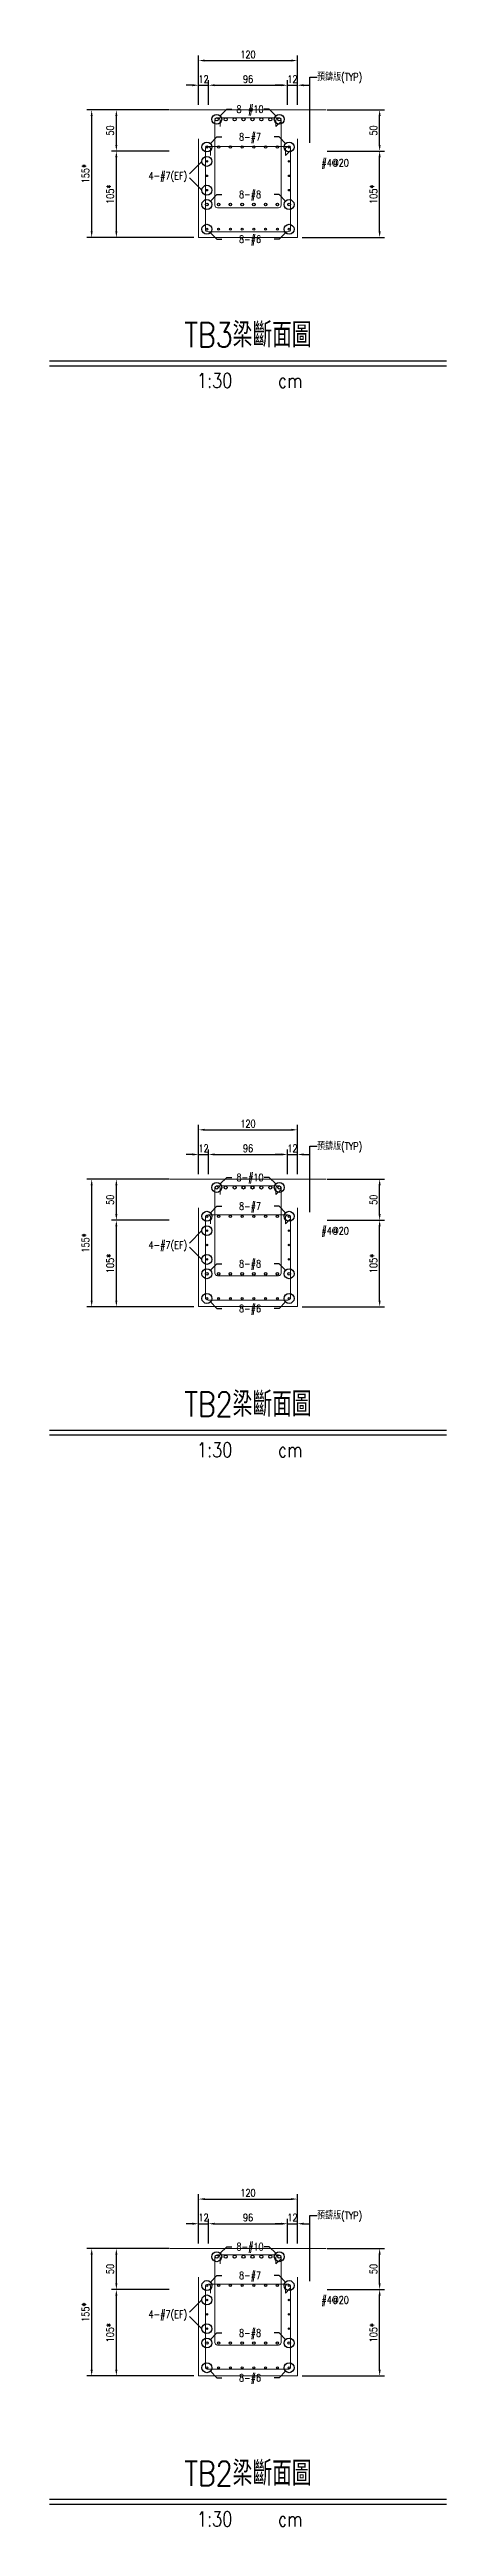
# Model space of a CAD drawing. Extents: x -4754 to 4976, y -19960 to 3841.
# Drawn here: x 4493 to 4976, y -11881 to -8869 of the extents above; entities that cross this region are included whole.
import ezdxf
from ezdxf.enums import TextEntityAlignment as Align

# ---------------------------------------------------------------- set-up
doc = ezdxf.new("R2010")
doc.units = 0
doc.header["$LTSCALE"] = 3
doc.layers.get('0').update_dxf_attribs({"linetype": 'CONTINUOUS'})
doc.layers.add('HB_0', color=7, linetype='CONTINUOUS', transparency=0.5)
for name, color, linetype in [('HB_DIM', 1, 'CONTINUOUS'), ('HB_TXT_CTEXT', 2, 'CONTINUOUS'), ('鋼筋', 3, 'CONTINUOUS')]:
    doc.layers.add(name, color=color, linetype=linetype)
doc.styles.get("Standard").update_dxf_attribs({"font": 'ROMANS.shx', "width": 0.8, "bigfont": 'chineset.shx'})
doc.dimstyles.new('30', dxfattribs={"dimscale": 3, "dimtxt": 3, "dimasz": 2.5, "dimexe": 2, "dimexo": 2, "dimgap": 1, "dimtad": 1, "dimdsep": 46, "dimtxsty": 'Standard', "dimcen": 0, "dimclrd": 256, "dimclre": 256, "dimclrt": 2, "dimadec": 0, "dimazin": 0, "dimtfac": 1, "dimtix": 1, "dimtmove": 2, "dimatfit": 3, "dimfxl": 1, "dimtolj": 1, "dimtzin": 0, "dimarcsym": 0})

msp = doc.modelspace()

# ---------------------------------------------------------------- texts
at = {"layer": 'HB_TXT_CTEXT', "linetype": 'Continuous', "width": 0.8}
for s, p in [('預鑄版(TYP)', (4818.573, -8902.788, 399.995)), ('#4@20', (4823.818, -9007.069, 52.074)), ('預鑄版(TYP)', (4818.573, -10202.788, 399.995)), ('#4@20', (4823.818, -10305.458, 372.07)), ('預鑄版(TYP)', (4818.573, -11502.788, 399.995)), ('#4@20', (4823.818, -11605.458, 372.07))]:
    msp.add_text(s, height=9, dxfattribs=at).set_placement(p, align=Align.MIDDLE_LEFT)
for s, p in [(' 8-#10', (4734.573, -8941.937, 123.559)), (' 8-#7', (4734.573, -8975.646, 379.671)), (' 8-#8', (4734.573, -9045.576, 384.859)), (' 8-#6', (4734.573, -9100.091, 381.226)), (' 8-#10', (4734.573, -10240.649, 379.556)), (' 8-#7', (4734.573, -10275.646, 379.671)), (' 8-#8', (4734.573, -10345.576, 384.859)), (' 8-#6', (4734.573, -10400.091, 381.226)), (' 8-#10', (4734.573, -11540.649, 379.556)), (' 8-#7', (4734.573, -11575.646, 379.671)), (' 8-#8', (4734.573, -11645.576, 384.859)), (' 8-#6', (4734.573, -11700.091, 381.226))]:
    msp.add_text(s, height=9, dxfattribs=at).set_placement(p, align=Align.MIDDLE_CENTER)
for p in [(4660.573, -9022.884, 377.53), (4660.573, -10322.884, 377.53), (4660.573, -11622.884, 377.53)]:
    msp.add_text(' 4-#7(EF)', height=9, dxfattribs=at).set_placement(p, align=Align.MIDDLE_RIGHT)

# ---------------------------------------------------------------- blocks, each defined once
blk = doc.blocks.new('title_beam')
at = {"color": 3, "linetype": 'Continuous'}
blk.add_line((-241.2, 0), (241.2, 0), dxfattribs=at)
at = {"color": 1, "linetype": 'Continuous'}
blk.add_line((-241.2, -6), (241.2, -6), dxfattribs=at)
at = {"color": 3, "linetype": 'Continuous', "width": 0.8}
blk.add_attdef('TITLE', text='', height=30, dxfattribs=at).set_placement((0, 33), align=Align.MIDDLE)
at = {"linetype": 'Continuous', "width": 0.8}
blk.add_attdef('SCALE', text='', height=18, dxfattribs=at).set_placement((-40.6, -24), align=Align.MIDDLE)
blk.add_attdef('CM', (36.5, -33), '', height=18, dxfattribs=at)
blk = doc.blocks.new('C')
at = {"color": 3, "linetype": 'Continuous'}
blk.add_circle((0, 0), 1.2, dxfattribs=at)
blk = doc.blocks.new('*D576')
at = {"layer": 'HB_DIM', "linetype": 'Continuous', "lineweight": -2}
for p, q in [((4638.6, -11542.8), (4538.6, -11542.8)), ((4544.6, -11690.3), (4544.6, -11550.3)), ((4668.6, -11697.8), (4538.6, -11697.8))]:
    blk.add_line(p, q, dxfattribs=at)
at = {"layer": 'HB_DIM'}
for points in [[(4545.8, -11550.3), (4543.3, -11550.3), (4544.6, -11542.8)], [(4543.3, -11690.3), (4545.8, -11690.3), (4544.6, -11697.8)]]:
    blk.add_solid(points, dxfattribs=at)
at = {"layer": 'HB_DIM', "color": 2, "linetype": 'Continuous', "insert": (4537.1, -11620.3), "char_height": 9, "attachment_point": 5, "rotation": 90}
blk.add_mtext('\\A1;155*', dxfattribs=at)
blk = doc.blocks.new('*D577')
at = {"layer": 'HB_DIM', "linetype": 'Continuous', "lineweight": -2}
for p, q in [((4638.6, -11592.8), (4568.6, -11592.8)), ((4574.6, -11690.3), (4574.6, -11600.3)), ((4668.6, -11697.8), (4568.6, -11697.8))]:
    blk.add_line(p, q, dxfattribs=at)
at = {"layer": 'HB_DIM'}
for points in [[(4575.8, -11600.3), (4573.3, -11600.3), (4574.6, -11592.8)], [(4573.3, -11690.3), (4575.8, -11690.3), (4574.6, -11697.8)]]:
    blk.add_solid(points, dxfattribs=at)
at = {"layer": 'HB_DIM', "color": 2, "linetype": 'Continuous', "insert": (4567.1, -11645.3), "char_height": 9, "attachment_point": 5, "rotation": 90}
blk.add_mtext('\\A1;105*', dxfattribs=at)
blk = doc.blocks.new('*D578')
at = {"layer": 'HB_DIM', "linetype": 'Continuous', "lineweight": -2}
for p, q in [((4638.6, -11542.8), (4568.6, -11542.8)), ((4574.6, -11585.3), (4574.6, -11550.3)), ((4638.6, -11592.8), (4568.6, -11592.8))]:
    blk.add_line(p, q, dxfattribs=at)
at = {"layer": 'HB_DIM'}
for points in [[(4575.8, -11550.3), (4573.3, -11550.3), (4574.6, -11542.8)], [(4573.3, -11585.3), (4575.8, -11585.3), (4574.6, -11592.8)]]:
    blk.add_solid(points, dxfattribs=at)
at = {"layer": 'HB_DIM', "color": 2, "linetype": 'Continuous', "insert": (4567.1, -11567.8), "char_height": 9, "attachment_point": 5, "rotation": 90}
blk.add_mtext('\\A1;50', dxfattribs=at)
blk = doc.blocks.new('*D579')
at = {"layer": 'HB_DIM', "linetype": 'Continuous', "lineweight": -2}
for p, q in [((4830.6, -11592.8), (4900.6, -11592.8)), ((4894.6, -11690.3), (4894.6, -11600.3)), ((4800.6, -11697.8), (4900.6, -11697.8))]:
    blk.add_line(p, q, dxfattribs=at)
at = {"layer": 'HB_DIM'}
for points in [[(4895.8, -11600.3), (4893.3, -11600.3), (4894.6, -11592.8)], [(4893.3, -11690.3), (4895.8, -11690.3), (4894.6, -11697.8)]]:
    blk.add_solid(points, dxfattribs=at)
at = {"layer": 'HB_DIM', "color": 2, "linetype": 'Continuous', "insert": (4887.1, -11645.3), "char_height": 9, "attachment_point": 5, "rotation": 90}
blk.add_mtext('\\A1;105*', dxfattribs=at)
blk = doc.blocks.new('*D580')
at = {"layer": 'HB_DIM', "linetype": 'Continuous', "lineweight": -2}
for p, q in [((4830.6, -11542.8), (4900.6, -11542.8)), ((4894.6, -11585.3), (4894.6, -11550.3)), ((4830.6, -11592.8), (4900.6, -11592.8))]:
    blk.add_line(p, q, dxfattribs=at)
at = {"layer": 'HB_DIM'}
for points in [[(4895.8, -11550.3), (4893.3, -11550.3), (4894.6, -11542.8)], [(4893.3, -11585.3), (4895.8, -11585.3), (4894.6, -11592.8)]]:
    blk.add_solid(points, dxfattribs=at)
at = {"layer": 'HB_DIM', "color": 2, "linetype": 'Continuous', "insert": (4887.1, -11567.8), "char_height": 9, "attachment_point": 5, "rotation": 90}
blk.add_mtext('\\A1;50', dxfattribs=at)
blk = doc.blocks.new('*D581')
at = {"layer": 'HB_DIM', "linetype": 'Continuous', "lineweight": -2}
for p, q in [((4674.6, -11536.8), (4674.6, -11476.8)), ((4682.1, -11482.8), (4787.1, -11482.8)), ((4794.6, -11536.8), (4794.6, -11476.8))]:
    blk.add_line(p, q, dxfattribs=at)
at = {"layer": 'HB_DIM'}
for points in [[(4682.1, -11481.5), (4682.1, -11484), (4674.6, -11482.8)], [(4787.1, -11484), (4787.1, -11481.5), (4794.6, -11482.8)]]:
    blk.add_solid(points, dxfattribs=at)
at = {"layer": 'HB_DIM', "color": 2, "linetype": 'Continuous', "insert": (4734.6, -11475.3), "char_height": 9, "attachment_point": 5, "rotation": 0}
blk.add_mtext('\\A1;120', dxfattribs=at)
blk = doc.blocks.new('*D582')
at = {"layer": 'HB_DIM', "linetype": 'Continuous', "lineweight": -2}
for p, q in [((4667.1, -11512.8), (4659.6, -11512.8)), ((4674.6, -11536.8), (4674.6, -11506.8)), ((4674.6, -11512.8), (4686.6, -11512.8)), ((4686.6, -11536.8), (4686.6, -11506.8)), ((4694.1, -11512.8), (4701.6, -11512.8))]:
    blk.add_line(p, q, dxfattribs=at)
at = {"layer": 'HB_DIM'}
for points in [[(4667.1, -11514), (4667.1, -11511.5), (4674.6, -11512.8)], [(4694.1, -11511.5), (4694.1, -11514), (4686.6, -11512.8)]]:
    blk.add_solid(points, dxfattribs=at)
at = {"layer": 'HB_DIM', "color": 2, "linetype": 'Continuous', "insert": (4680.6, -11505.3), "char_height": 9, "attachment_point": 5, "rotation": 0}
blk.add_mtext('\\A1;12', dxfattribs=at)
blk = doc.blocks.new('*D583')
at = {"layer": 'HB_DIM', "linetype": 'Continuous', "lineweight": -2}
for p, q in [((4686.6, -11536.8), (4686.6, -11506.8)), ((4694.1, -11512.8), (4775.1, -11512.8)), ((4782.6, -11536.8), (4782.6, -11506.8))]:
    blk.add_line(p, q, dxfattribs=at)
at = {"layer": 'HB_DIM'}
for points in [[(4694.1, -11511.5), (4694.1, -11514), (4686.6, -11512.8)], [(4775.1, -11514), (4775.1, -11511.5), (4782.6, -11512.8)]]:
    blk.add_solid(points, dxfattribs=at)
at = {"layer": 'HB_DIM', "color": 2, "linetype": 'Continuous', "insert": (4734.6, -11505.3), "char_height": 9, "attachment_point": 5, "rotation": 0}
blk.add_mtext('\\A1;96', dxfattribs=at)
blk = doc.blocks.new('*D584')
at = {"layer": 'HB_DIM', "linetype": 'Continuous', "lineweight": -2}
for p, q in [((4775.1, -11512.8), (4767.6, -11512.8)), ((4782.6, -11536.8), (4782.6, -11506.8)), ((4782.6, -11512.8), (4794.6, -11512.8)), ((4794.6, -11536.8), (4794.6, -11506.8)), ((4802.1, -11512.8), (4809.6, -11512.8))]:
    blk.add_line(p, q, dxfattribs=at)
at = {"layer": 'HB_DIM'}
for points in [[(4775.1, -11514), (4775.1, -11511.5), (4782.6, -11512.8)], [(4802.1, -11511.5), (4802.1, -11514), (4794.6, -11512.8)]]:
    blk.add_solid(points, dxfattribs=at)
at = {"layer": 'HB_DIM', "color": 2, "linetype": 'Continuous', "insert": (4788.6, -11505.3), "char_height": 9, "attachment_point": 5, "rotation": 0}
blk.add_mtext('\\A1;12', dxfattribs=at)
blk = doc.blocks.new('C_Red')
at = {"color": 1, "linetype": 'Continuous'}
blk.add_circle((0, 0), 1.2, dxfattribs=at)
blk = doc.blocks.new('*D567')
at = {"layer": 'HB_DIM', "linetype": 'Continuous', "lineweight": -2}
for p, q in [((4638.6, -10242.8), (4538.6, -10242.8)), ((4544.6, -10390.3), (4544.6, -10250.3)), ((4668.6, -10397.8), (4538.6, -10397.8))]:
    blk.add_line(p, q, dxfattribs=at)
at = {"layer": 'HB_DIM'}
for points in [[(4545.8, -10250.3), (4543.3, -10250.3), (4544.6, -10242.8)], [(4543.3, -10390.3), (4545.8, -10390.3), (4544.6, -10397.8)]]:
    blk.add_solid(points, dxfattribs=at)
at = {"layer": 'HB_DIM', "color": 2, "linetype": 'Continuous', "insert": (4537.1, -10320.3), "char_height": 9, "attachment_point": 5, "rotation": 90}
blk.add_mtext('\\A1;155*', dxfattribs=at)
blk = doc.blocks.new('*D568')
at = {"layer": 'HB_DIM', "linetype": 'Continuous', "lineweight": -2}
for p, q in [((4638.6, -10292.8), (4568.6, -10292.8)), ((4574.6, -10390.3), (4574.6, -10300.3)), ((4668.6, -10397.8), (4568.6, -10397.8))]:
    blk.add_line(p, q, dxfattribs=at)
at = {"layer": 'HB_DIM'}
for points in [[(4575.8, -10300.3), (4573.3, -10300.3), (4574.6, -10292.8)], [(4573.3, -10390.3), (4575.8, -10390.3), (4574.6, -10397.8)]]:
    blk.add_solid(points, dxfattribs=at)
at = {"layer": 'HB_DIM', "color": 2, "linetype": 'Continuous', "insert": (4567.1, -10345.3), "char_height": 9, "attachment_point": 5, "rotation": 90}
blk.add_mtext('\\A1;105*', dxfattribs=at)
blk = doc.blocks.new('*D569')
at = {"layer": 'HB_DIM', "linetype": 'Continuous', "lineweight": -2}
for p, q in [((4638.6, -10242.8), (4568.6, -10242.8)), ((4574.6, -10285.3), (4574.6, -10250.3)), ((4638.6, -10292.8), (4568.6, -10292.8))]:
    blk.add_line(p, q, dxfattribs=at)
at = {"layer": 'HB_DIM'}
for points in [[(4575.8, -10250.3), (4573.3, -10250.3), (4574.6, -10242.8)], [(4573.3, -10285.3), (4575.8, -10285.3), (4574.6, -10292.8)]]:
    blk.add_solid(points, dxfattribs=at)
at = {"layer": 'HB_DIM', "color": 2, "linetype": 'Continuous', "insert": (4567.1, -10267.8), "char_height": 9, "attachment_point": 5, "rotation": 90}
blk.add_mtext('\\A1;50', dxfattribs=at)
blk = doc.blocks.new('*D570')
at = {"layer": 'HB_DIM', "linetype": 'Continuous', "lineweight": -2}
for p, q in [((4830.6, -10292.8), (4900.6, -10292.8)), ((4894.6, -10390.3), (4894.6, -10300.3)), ((4800.6, -10397.8), (4900.6, -10397.8))]:
    blk.add_line(p, q, dxfattribs=at)
at = {"layer": 'HB_DIM'}
for points in [[(4895.8, -10300.3), (4893.3, -10300.3), (4894.6, -10292.8)], [(4893.3, -10390.3), (4895.8, -10390.3), (4894.6, -10397.8)]]:
    blk.add_solid(points, dxfattribs=at)
at = {"layer": 'HB_DIM', "color": 2, "linetype": 'Continuous', "insert": (4887.1, -10345.3), "char_height": 9, "attachment_point": 5, "rotation": 90}
blk.add_mtext('\\A1;105*', dxfattribs=at)
blk = doc.blocks.new('*D571')
at = {"layer": 'HB_DIM', "linetype": 'Continuous', "lineweight": -2}
for p, q in [((4830.6, -10242.8), (4900.6, -10242.8)), ((4894.6, -10285.3), (4894.6, -10250.3)), ((4830.6, -10292.8), (4900.6, -10292.8))]:
    blk.add_line(p, q, dxfattribs=at)
at = {"layer": 'HB_DIM'}
for points in [[(4895.8, -10250.3), (4893.3, -10250.3), (4894.6, -10242.8)], [(4893.3, -10285.3), (4895.8, -10285.3), (4894.6, -10292.8)]]:
    blk.add_solid(points, dxfattribs=at)
at = {"layer": 'HB_DIM', "color": 2, "linetype": 'Continuous', "insert": (4887.1, -10267.8), "char_height": 9, "attachment_point": 5, "rotation": 90}
blk.add_mtext('\\A1;50', dxfattribs=at)
blk = doc.blocks.new('*D572')
at = {"layer": 'HB_DIM', "linetype": 'Continuous', "lineweight": -2}
for p, q in [((4674.6, -10236.8), (4674.6, -10176.8)), ((4794.6, -10236.8), (4794.6, -10176.8)), ((4682.1, -10182.8), (4787.1, -10182.8))]:
    blk.add_line(p, q, dxfattribs=at)
at = {"layer": 'HB_DIM'}
for points in [[(4682.1, -10181.5), (4682.1, -10184), (4674.6, -10182.8)], [(4787.1, -10184), (4787.1, -10181.5), (4794.6, -10182.8)]]:
    blk.add_solid(points, dxfattribs=at)
at = {"layer": 'HB_DIM', "color": 2, "linetype": 'Continuous', "insert": (4734.6, -10175.3), "char_height": 9, "attachment_point": 5, "rotation": 0}
blk.add_mtext('\\A1;120', dxfattribs=at)
blk = doc.blocks.new('*D573')
at = {"layer": 'HB_DIM', "linetype": 'Continuous', "lineweight": -2}
for p, q in [((4674.6, -10236.8), (4674.6, -10206.8)), ((4686.6, -10236.8), (4686.6, -10206.8)), ((4667.1, -10212.8), (4659.6, -10212.8)), ((4674.6, -10212.8), (4686.6, -10212.8)), ((4694.1, -10212.8), (4701.6, -10212.8))]:
    blk.add_line(p, q, dxfattribs=at)
at = {"layer": 'HB_DIM'}
for points in [[(4667.1, -10214), (4667.1, -10211.5), (4674.6, -10212.8)], [(4694.1, -10211.5), (4694.1, -10214), (4686.6, -10212.8)]]:
    blk.add_solid(points, dxfattribs=at)
at = {"layer": 'HB_DIM', "color": 2, "linetype": 'Continuous', "insert": (4680.6, -10205.3), "char_height": 9, "attachment_point": 5, "rotation": 0}
blk.add_mtext('\\A1;12', dxfattribs=at)
blk = doc.blocks.new('*D574')
at = {"layer": 'HB_DIM', "linetype": 'Continuous', "lineweight": -2}
for p, q in [((4686.6, -10236.8), (4686.6, -10206.8)), ((4782.6, -10236.8), (4782.6, -10206.8)), ((4694.1, -10212.8), (4775.1, -10212.8))]:
    blk.add_line(p, q, dxfattribs=at)
at = {"layer": 'HB_DIM'}
for points in [[(4694.1, -10211.5), (4694.1, -10214), (4686.6, -10212.8)], [(4775.1, -10214), (4775.1, -10211.5), (4782.6, -10212.8)]]:
    blk.add_solid(points, dxfattribs=at)
at = {"layer": 'HB_DIM', "color": 2, "linetype": 'Continuous', "insert": (4734.6, -10205.3), "char_height": 9, "attachment_point": 5, "rotation": 0}
blk.add_mtext('\\A1;96', dxfattribs=at)
blk = doc.blocks.new('*D575')
at = {"layer": 'HB_DIM', "linetype": 'Continuous', "lineweight": -2}
for p, q in [((4782.6, -10236.8), (4782.6, -10206.8)), ((4794.6, -10236.8), (4794.6, -10206.8)), ((4775.1, -10212.8), (4767.6, -10212.8)), ((4782.6, -10212.8), (4794.6, -10212.8)), ((4802.1, -10212.8), (4809.6, -10212.8))]:
    blk.add_line(p, q, dxfattribs=at)
at = {"layer": 'HB_DIM'}
for points in [[(4775.1, -10214), (4775.1, -10211.5), (4782.6, -10212.8)], [(4802.1, -10211.5), (4802.1, -10214), (4794.6, -10212.8)]]:
    blk.add_solid(points, dxfattribs=at)
at = {"layer": 'HB_DIM', "color": 2, "linetype": 'Continuous', "insert": (4788.6, -10205.3), "char_height": 9, "attachment_point": 5, "rotation": 0}
blk.add_mtext('\\A1;12', dxfattribs=at)
blk = doc.blocks.new('*D558')
at = {"layer": 'HB_DIM', "linetype": 'Continuous', "lineweight": -2}
for p, q in [((4638.6, -8942.8), (4538.6, -8942.8)), ((4544.6, -9090.3), (4544.6, -8950.3)), ((4668.6, -9097.8), (4538.6, -9097.8))]:
    blk.add_line(p, q, dxfattribs=at)
at = {"layer": 'HB_DIM'}
for points in [[(4545.8, -8950.3), (4543.3, -8950.3), (4544.6, -8942.8)], [(4543.3, -9090.3), (4545.8, -9090.3), (4544.6, -9097.8)]]:
    blk.add_solid(points, dxfattribs=at)
at = {"layer": 'HB_DIM', "color": 2, "linetype": 'Continuous', "insert": (4537.1, -9020.3), "char_height": 9, "attachment_point": 5, "rotation": 90}
blk.add_mtext('\\A1;155*', dxfattribs=at)
blk = doc.blocks.new('*D559')
at = {"layer": 'HB_DIM', "linetype": 'Continuous', "lineweight": -2}
for p, q in [((4638.6, -8992.8), (4568.6, -8992.8)), ((4574.6, -9090.3), (4574.6, -9000.3)), ((4668.6, -9097.8), (4568.6, -9097.8))]:
    blk.add_line(p, q, dxfattribs=at)
at = {"layer": 'HB_DIM'}
for points in [[(4575.8, -9000.3), (4573.3, -9000.3), (4574.6, -8992.8)], [(4573.3, -9090.3), (4575.8, -9090.3), (4574.6, -9097.8)]]:
    blk.add_solid(points, dxfattribs=at)
at = {"layer": 'HB_DIM', "color": 2, "linetype": 'Continuous', "insert": (4567.1, -9045.3), "char_height": 9, "attachment_point": 5, "rotation": 90}
blk.add_mtext('\\A1;105*', dxfattribs=at)
blk = doc.blocks.new('*D560')
at = {"layer": 'HB_DIM', "linetype": 'Continuous', "lineweight": -2}
for p, q in [((4638.6, -8942.8), (4568.6, -8942.8)), ((4574.6, -8985.3), (4574.6, -8950.3)), ((4638.6, -8992.8), (4568.6, -8992.8))]:
    blk.add_line(p, q, dxfattribs=at)
at = {"layer": 'HB_DIM'}
for points in [[(4575.8, -8950.3), (4573.3, -8950.3), (4574.6, -8942.8)], [(4573.3, -8985.3), (4575.8, -8985.3), (4574.6, -8992.8)]]:
    blk.add_solid(points, dxfattribs=at)
at = {"layer": 'HB_DIM', "color": 2, "linetype": 'Continuous', "insert": (4567.1, -8967.8), "char_height": 9, "attachment_point": 5, "rotation": 90}
blk.add_mtext('\\A1;50', dxfattribs=at)
blk = doc.blocks.new('*D561')
at = {"layer": 'HB_DIM', "linetype": 'Continuous', "lineweight": -2}
for p, q in [((4830.6, -8992.8), (4900.6, -8992.8)), ((4894.6, -9090.3), (4894.6, -9000.3)), ((4800.6, -9097.8), (4900.6, -9097.8))]:
    blk.add_line(p, q, dxfattribs=at)
at = {"layer": 'HB_DIM'}
for points in [[(4895.8, -9000.3), (4893.3, -9000.3), (4894.6, -8992.8)], [(4893.3, -9090.3), (4895.8, -9090.3), (4894.6, -9097.8)]]:
    blk.add_solid(points, dxfattribs=at)
at = {"layer": 'HB_DIM', "color": 2, "linetype": 'Continuous', "insert": (4887.1, -9045.3), "char_height": 9, "attachment_point": 5, "rotation": 90}
blk.add_mtext('\\A1;105*', dxfattribs=at)
blk = doc.blocks.new('*D562')
at = {"layer": 'HB_DIM', "linetype": 'Continuous', "lineweight": -2}
for p, q in [((4830.6, -8942.8), (4900.6, -8942.8)), ((4894.6, -8985.3), (4894.6, -8950.3)), ((4830.6, -8992.8), (4900.6, -8992.8))]:
    blk.add_line(p, q, dxfattribs=at)
at = {"layer": 'HB_DIM'}
for points in [[(4895.8, -8950.3), (4893.3, -8950.3), (4894.6, -8942.8)], [(4893.3, -8985.3), (4895.8, -8985.3), (4894.6, -8992.8)]]:
    blk.add_solid(points, dxfattribs=at)
at = {"layer": 'HB_DIM', "color": 2, "linetype": 'Continuous', "insert": (4887.1, -8967.8), "char_height": 9, "attachment_point": 5, "rotation": 90}
blk.add_mtext('\\A1;50', dxfattribs=at)
blk = doc.blocks.new('*D563')
at = {"layer": 'HB_DIM', "linetype": 'Continuous', "lineweight": -2}
for p, q in [((4674.6, -8936.8), (4674.6, -8876.8)), ((4682.1, -8882.8), (4787.1, -8882.8)), ((4794.6, -8936.8), (4794.6, -8876.8))]:
    blk.add_line(p, q, dxfattribs=at)
at = {"layer": 'HB_DIM'}
for points in [[(4682.1, -8881.5), (4682.1, -8884), (4674.6, -8882.8)], [(4787.1, -8884), (4787.1, -8881.5), (4794.6, -8882.8)]]:
    blk.add_solid(points, dxfattribs=at)
at = {"layer": 'HB_DIM', "color": 2, "linetype": 'Continuous', "insert": (4734.6, -8875.3), "char_height": 9, "attachment_point": 5, "rotation": 0}
blk.add_mtext('\\A1;120', dxfattribs=at)
blk = doc.blocks.new('*D564')
at = {"layer": 'HB_DIM', "linetype": 'Continuous', "lineweight": -2}
for p, q in [((4667.1, -8912.8), (4659.6, -8912.8)), ((4674.6, -8936.8), (4674.6, -8906.8)), ((4674.6, -8912.8), (4686.6, -8912.8)), ((4686.6, -8936.8), (4686.6, -8906.8)), ((4694.1, -8912.8), (4701.6, -8912.8))]:
    blk.add_line(p, q, dxfattribs=at)
at = {"layer": 'HB_DIM'}
for points in [[(4667.1, -8914), (4667.1, -8911.5), (4674.6, -8912.8)], [(4694.1, -8911.5), (4694.1, -8914), (4686.6, -8912.8)]]:
    blk.add_solid(points, dxfattribs=at)
at = {"layer": 'HB_DIM', "color": 2, "linetype": 'Continuous', "insert": (4680.6, -8905.3), "char_height": 9, "attachment_point": 5, "rotation": 0}
blk.add_mtext('\\A1;12', dxfattribs=at)
blk = doc.blocks.new('*D565')
at = {"layer": 'HB_DIM', "linetype": 'Continuous', "lineweight": -2}
for p, q in [((4686.6, -8936.8), (4686.6, -8906.8)), ((4694.1, -8912.8), (4775.1, -8912.8)), ((4782.6, -8936.8), (4782.6, -8906.8))]:
    blk.add_line(p, q, dxfattribs=at)
at = {"layer": 'HB_DIM'}
for points in [[(4694.1, -8911.5), (4694.1, -8914), (4686.6, -8912.8)], [(4775.1, -8914), (4775.1, -8911.5), (4782.6, -8912.8)]]:
    blk.add_solid(points, dxfattribs=at)
at = {"layer": 'HB_DIM', "color": 2, "linetype": 'Continuous', "insert": (4734.6, -8905.3), "char_height": 9, "attachment_point": 5, "rotation": 0}
blk.add_mtext('\\A1;96', dxfattribs=at)
blk = doc.blocks.new('*D566')
at = {"layer": 'HB_DIM', "linetype": 'Continuous', "lineweight": -2}
for p, q in [((4775.1, -8912.8), (4767.6, -8912.8)), ((4782.6, -8936.8), (4782.6, -8906.8)), ((4782.6, -8912.8), (4794.6, -8912.8)), ((4794.6, -8936.8), (4794.6, -8906.8)), ((4802.1, -8912.8), (4809.6, -8912.8))]:
    blk.add_line(p, q, dxfattribs=at)
at = {"layer": 'HB_DIM'}
for points in [[(4775.1, -8914), (4775.1, -8911.5), (4782.6, -8912.8)], [(4802.1, -8911.5), (4802.1, -8914), (4794.6, -8912.8)]]:
    blk.add_solid(points, dxfattribs=at)
at = {"layer": 'HB_DIM', "color": 2, "linetype": 'Continuous', "insert": (4788.6, -8905.3), "char_height": 9, "attachment_point": 5, "rotation": 0}
blk.add_mtext('\\A1;12', dxfattribs=at)

# ---------------------------------------------------------------- dimensions: what is measured, and where the dimension line sits
at = {"layer": 'HB_DIM', "linetype": 'Continuous'}
for base, p1, p2, angle, override, picture, middle in [((4794.573, -8882.788), (4674.573, -8942.788, 399.995), (4794.573, -8942.788, 399.995), 0, {"dimdec": 0, "dimpost": '<>'}, '*D563', (4734.573, -8875.288)), ((4686.573, -8912.788), (4674.573, -8942.788, 399.995), (4686.573, -8942.788, 399.995), 0, {"dimdec": 0, "dimpost": '<>'}, '*D564', (4680.573, -8905.288)), ((4782.573, -8912.788), (4686.573, -8942.788, 399.995), (4782.573, -8942.788, 399.995), 0, {"dimdec": 0, "dimpost": '<>'}, '*D565', (4734.573, -8905.288)), ((4794.573, -8912.788), (4782.573, -8942.788, 399.995), (4794.573, -8942.788, 399.995), 0, {"dimdec": 0, "dimpost": '<>'}, '*D566', (4788.573, -8905.288)), ((4574.573, -8942.788), (4644.573, -8992.788, 399.995), (4644.573, -8942.788, 399.995), 90, {"dimtad": 4, "dimdec": 0, "dimpost": '<>'}, '*D560', (4567.073, -8967.788)), ((4894.573, -8942.788), (4824.573, -8992.788, 399.995), (4824.573, -8942.788, 399.995), 90, {"dimtad": 4, "dimdec": 0, "dimpost": '<>'}, '*D562', (4887.073, -8967.788)), ((4794.573, -10182.788), (4674.573, -10242.788, 399.995), (4794.573, -10242.788, 399.995), 0, {"dimdec": 0, "dimpost": '<>'}, '*D572', (4734.573, -10175.288)), ((4686.573, -10212.788), (4674.573, -10242.788, 399.995), (4686.573, -10242.788, 399.995), 0, {"dimdec": 0, "dimpost": '<>'}, '*D573', (4680.573, -10205.288)), ((4782.573, -10212.788), (4686.573, -10242.788, 399.995), (4782.573, -10242.788, 399.995), 0, {"dimdec": 0, "dimpost": '<>'}, '*D574', (4734.573, -10205.288)), ((4794.573, -10212.788), (4782.573, -10242.788, 399.995), (4794.573, -10242.788, 399.995), 0, {"dimdec": 0, "dimpost": '<>'}, '*D575', (4788.573, -10205.288)), ((4574.573, -10242.788), (4644.573, -10292.788, 399.995), (4644.573, -10242.788, 399.995), 90, {"dimtad": 4, "dimdec": 0, "dimpost": '<>'}, '*D569', (4567.073, -10267.788)), ((4894.573, -10242.788), (4824.573, -10292.788, 399.995), (4824.573, -10242.788, 399.995), 90, {"dimtad": 4, "dimdec": 0, "dimpost": '<>'}, '*D571', (4887.073, -10267.788)), ((4794.573, -11482.788), (4674.573, -11542.788, 399.995), (4794.573, -11542.788, 399.995), 0, {"dimdec": 0, "dimpost": '<>'}, '*D581', (4734.573, -11475.288)), ((4686.573, -11512.788), (4674.573, -11542.788, 399.995), (4686.573, -11542.788, 399.995), 0, {"dimdec": 0, "dimpost": '<>'}, '*D582', (4680.573, -11505.288)), ((4782.573, -11512.788), (4686.573, -11542.788, 399.995), (4782.573, -11542.788, 399.995), 0, {"dimdec": 0, "dimpost": '<>'}, '*D583', (4734.573, -11505.288)), ((4794.573, -11512.788), (4782.573, -11542.788, 399.995), (4794.573, -11542.788, 399.995), 0, {"dimdec": 0, "dimpost": '<>'}, '*D584', (4788.573, -11505.288)), ((4574.573, -11542.788), (4644.573, -11592.788, 399.995), (4644.573, -11542.788, 399.995), 90, {"dimtad": 4, "dimdec": 0, "dimpost": '<>'}, '*D578', (4567.073, -11567.788)), ((4894.573, -11542.788), (4824.573, -11592.788, 399.995), (4824.573, -11542.788, 399.995), 90, {"dimtad": 4, "dimdec": 0, "dimpost": '<>'}, '*D580', (4887.073, -11567.788))]:
    dim = msp.add_linear_dim(base=base, p1=p1, p2=p2, angle=angle, dimstyle='30', override=override, dxfattribs=at)
    dim.commit()
    dim.dimension.update_dxf_attribs({"geometry": picture, "text_midpoint": middle})
for base, p1, p2, picture, middle in [((4544.573, -8942.788), (4674.573, -9097.788, 399.995), (4644.573, -8942.788, 399.995), '*D558', (4537.073, -9020.288)), ((4574.573, -8992.788), (4674.573, -9097.788, 399.995), (4644.573, -8992.788, 399.995), '*D559', (4567.073, -9045.288)), ((4894.573, -8992.788), (4794.573, -9097.788, 399.995), (4824.573, -8992.788, 399.995), '*D561', (4887.073, -9045.288)), ((4544.573, -10242.788), (4674.573, -10397.788, 399.995), (4644.573, -10242.788, 399.995), '*D567', (4537.073, -10320.288)), ((4574.573, -10292.788), (4674.573, -10397.788, 399.995), (4644.573, -10292.788, 399.995), '*D568', (4567.073, -10345.288)), ((4894.573, -10292.788), (4794.573, -10397.788, 399.995), (4824.573, -10292.788, 399.995), '*D570', (4887.073, -10345.288)), ((4544.573, -11542.788), (4674.573, -11697.788, 399.995), (4644.573, -11542.788, 399.995), '*D576', (4537.073, -11620.288)), ((4574.573, -11592.788), (4674.573, -11697.788, 399.995), (4644.573, -11592.788, 399.995), '*D577', (4567.073, -11645.288)), ((4894.573, -11592.788), (4794.573, -11697.788, 399.995), (4824.573, -11592.788, 399.995), '*D579', (4887.073, -11645.288))]:
    dim = msp.add_linear_dim(base=base, p1=p1, p2=p2, angle=90, text='<>*', dimstyle='30', override={"dimtad": 4, "dimdec": 0, "dimpost": '<>'}, dxfattribs=at)
    dim.commit()
    dim.dimension.update_dxf_attribs({"geometry": picture, "text_midpoint": middle})

# ---------------------------------------------------------------- linework, layer by layer
at = {"layer": 'HB_0', "lineweight": 5}
for p, q in [((4639.573, -8942.788, 399.995), (4829.573, -8942.788, 399.995)), ((4639.573, -10242.788, 399.995), (4829.573, -10242.788, 399.995)), ((4639.573, -11542.788, 399.995), (4829.573, -11542.788, 399.995))]:
    msp.add_line(p, q, dxfattribs=at)
for points in [[(4674.573, -8977.788, 399.995), (4674.573, -9097.788, 399.995), (4794.573, -9097.788, 399.995), (4794.573, -8977.788, 399.995)], [(4674.573, -10277.788, 399.995), (4674.573, -10397.788, 399.995), (4794.573, -10397.788, 399.995), (4794.573, -10277.788, 399.995)], [(4674.573, -11577.788, 399.995), (4674.573, -11697.788, 399.995), (4794.573, -11697.788, 399.995), (4794.573, -11577.788, 399.995)]]:
    msp.add_polyline3d(points, dxfattribs=at)
at = {"layer": 'HB_DIM', "color": 1, "linetype": 'Continuous'}
for points in [[(4809.573, -8982.788), (4809.573, -8902.788), (4818.573, -8902.788)], [(4700.816, -8949.937), (4708.816, -8941.937), (4714.816, -8941.937)], [(4768.331, -8949.937), (4760.331, -8941.937), (4754.331, -8941.937)], [(4688.816, -8983.646), (4696.816, -8975.646), (4702.816, -8975.646)], [(4780.331, -8983.646), (4772.331, -8975.646), (4766.331, -8975.646)], [(4678.573, -9005.392), (4663.573, -9020.392)], [(4678.573, -9040.376), (4663.573, -9025.376)], [(4688.816, -9053.576), (4696.816, -9045.576), (4702.816, -9045.576)], [(4780.331, -9053.576), (4772.331, -9045.576), (4766.331, -9045.576)], [(4688.816, -9092.091), (4696.816, -9100.091), (4702.816, -9100.091)], [(4780.331, -9092.091), (4772.331, -9100.091), (4766.331, -9100.091)], [(4809.573, -10282.788), (4809.573, -10202.788), (4818.573, -10202.788)], [(4700.816, -10248.649), (4708.816, -10240.649), (4714.816, -10240.649)], [(4768.331, -10248.649), (4760.331, -10240.649), (4754.331, -10240.649)], [(4688.816, -10283.646), (4696.816, -10275.646), (4702.816, -10275.646)], [(4780.331, -10283.646), (4772.331, -10275.646), (4766.331, -10275.646)], [(4678.573, -10305.392), (4663.573, -10320.392)], [(4678.573, -10340.376), (4663.573, -10325.376)], [(4688.816, -10353.576), (4696.816, -10345.576), (4702.816, -10345.576)], [(4780.331, -10353.576), (4772.331, -10345.576), (4766.331, -10345.576)], [(4688.816, -10392.091), (4696.816, -10400.091), (4702.816, -10400.091)], [(4780.331, -10392.091), (4772.331, -10400.091), (4766.331, -10400.091)], [(4809.573, -11582.788), (4809.573, -11502.788), (4818.573, -11502.788)], [(4700.816, -11548.649), (4708.816, -11540.649), (4714.816, -11540.649)], [(4768.331, -11548.649), (4760.331, -11540.649), (4754.331, -11540.649)], [(4688.816, -11583.646), (4696.816, -11575.646), (4702.816, -11575.646)], [(4780.331, -11583.646), (4772.331, -11575.646), (4766.331, -11575.646)], [(4678.573, -11605.392), (4663.573, -11620.392)], [(4678.573, -11640.376), (4663.573, -11625.376)], [(4688.816, -11653.576), (4696.816, -11645.576), (4702.816, -11645.576)], [(4780.331, -11653.576), (4772.331, -11645.576), (4766.331, -11645.576)], [(4688.816, -11692.091), (4696.816, -11700.091), (4702.816, -11700.091)], [(4780.331, -11692.091), (4772.331, -11700.091), (4766.331, -11700.091)]]:
    msp.add_lwpolyline(points, dxfattribs=at)
for points in [[(4774.818, -9007.069, 0, 1.25, 0), (4781.818, -9007.069, 0, 0, 0), (4814.818, -9007.069, 0, 0, 0), (4823.818, -9007.069, 0, 0, 0)], [(4786.318, -9007.069, 0, 1.25, 0), (4793.318, -9007.069, 0, 0, 0), (4814.818, -9007.069, 0, 0, 0), (4823.818, -9007.069, 0, 0, 0)], [(4774.818, -10305.458, 0, 1.25, 0), (4781.818, -10305.458, 0, 0, 0), (4814.818, -10305.458, 0, 0, 0), (4823.818, -10305.458, 0, 0, 0)], [(4786.318, -10305.458, 0, 1.25, 0), (4793.318, -10305.458, 0, 0, 0), (4814.818, -10305.458, 0, 0, 0), (4823.818, -10305.458, 0, 0, 0)], [(4774.818, -11605.458, 0, 1.25, 0), (4781.818, -11605.458, 0, 0, 0), (4814.818, -11605.458, 0, 0, 0), (4823.818, -11605.458, 0, 0, 0)], [(4786.318, -11605.458, 0, 1.25, 0), (4793.318, -11605.458, 0, 0, 0), (4814.818, -11605.458, 0, 0, 0), (4823.818, -11605.458, 0, 0, 0)]]:
    msp.add_lwpolyline(points, format="xyseb", dxfattribs=at)
at = {"layer": '鋼筋', "lineweight": 5}
for p, q in [((4694.328, -8955.493, 53.084), (4694.328, -8963.113, 53.123)), ((4694.328, -9058.638, 52.333), (4694.328, -8955.499, 51.814)), ((4771.643, -8952.318, 53.068), (4697.503, -8952.318, 53.068)), ((4700.678, -8955.499, 51.814), (4700.678, -8963.119, 51.853)), ((4768.468, -8963.119, 51.853), (4768.468, -8955.499, 51.814)), ((4768.5, -8963.126, 53.123), (4773.888, -8957.738, 53.096)), ((4774.818, -8955.499, 51.814), (4774.818, -9058.638, 52.333)), ((4682.828, -8990.634, 130.722), (4682.828, -8998.254, 130.761)), ((4682.828, -9087.778, 129.941), (4682.828, -8990.64, 129.452)), ((4783.143, -8987.459, 130.706), (4686.003, -8987.459, 130.706)), ((4689.178, -8990.64, 129.452), (4689.178, -8998.26, 129.491)), ((4779.968, -8998.26, 129.491), (4779.968, -8990.64, 129.452)), ((4780, -8998.267, 130.761), (4785.388, -8992.879, 130.733)), ((4786.318, -8990.64, 129.452), (4786.318, -9087.778, 129.941)), ((4771.643, -9061.813, 52.349), (4697.503, -9061.813, 52.349)), ((4783.143, -9090.953, 129.957), (4686.003, -9090.953, 129.957)), ((4694.328, -10253.882, 373.08), (4694.328, -10261.502, 373.119)), ((4694.328, -10357.028, 372.329), (4694.328, -10253.888, 371.81)), ((4771.643, -10250.707, 373.064), (4697.503, -10250.707, 373.064)), ((4700.678, -10253.888, 371.81), (4700.678, -10261.508, 371.849)), ((4768.468, -10261.508, 371.849), (4768.468, -10253.888, 371.81)), ((4768.5, -10261.515, 373.119), (4773.888, -10256.127, 373.092)), ((4774.818, -10253.888, 371.81), (4774.818, -10357.028, 372.329)), ((4682.828, -10289.426, 370.719), (4682.828, -10297.046, 370.757)), ((4682.828, -10386.57, 369.938), (4682.828, -10289.432, 369.449)), ((4783.143, -10286.251, 370.703), (4686.003, -10286.251, 370.703)), ((4689.178, -10289.432, 369.449), (4689.178, -10297.052, 369.487)), ((4779.968, -10297.052, 369.487), (4779.968, -10289.432, 369.449)), ((4780, -10297.059, 370.758), (4785.388, -10291.671, 370.73)), ((4786.318, -10289.432, 369.449), (4786.318, -10386.57, 369.938)), ((4771.643, -10360.203, 372.345), (4697.503, -10360.203, 372.345)), ((4783.143, -10389.745, 369.954), (4686.003, -10389.745, 369.954)), ((4694.328, -11553.882, 373.08), (4694.328, -11561.502, 373.119)), ((4694.328, -11657.028, 372.329), (4694.328, -11553.888, 371.81)), ((4771.643, -11550.707, 373.064), (4697.503, -11550.707, 373.064)), ((4700.678, -11553.888, 371.81), (4700.678, -11561.508, 371.849)), ((4768.468, -11561.508, 371.849), (4768.468, -11553.888, 371.81)), ((4768.5, -11561.515, 373.119), (4773.888, -11556.127, 373.092)), ((4774.818, -11553.888, 371.81), (4774.818, -11657.028, 372.329)), ((4682.828, -11589.426, 370.719), (4682.828, -11597.046, 370.757)), ((4682.828, -11686.57, 369.938), (4682.828, -11589.432, 369.449)), ((4783.143, -11586.251, 370.703), (4686.003, -11586.251, 370.703)), ((4689.178, -11589.432, 369.449), (4689.178, -11597.052, 369.487)), ((4779.968, -11597.052, 369.487), (4779.968, -11589.432, 369.449)), ((4780, -11597.059, 370.758), (4785.388, -11591.671, 370.73)), ((4786.318, -11589.432, 369.449), (4786.318, -11686.57, 369.938)), ((4771.643, -11660.203, 372.345), (4697.503, -11660.203, 372.345)), ((4783.143, -11689.745, 369.954), (4686.003, -11689.745, 369.954))]:
    msp.add_line(p, q, dxfattribs=at)
at = {"layer": '鋼筋', "lineweight": 5, "extrusion": (1.23285e-18, 0.005033, 0.999987)}
for centre in [(4697.503, -8955.646, 8.006), (4686.003, -8991.178, 85.466), (4697.503, -10255.63, 321.463), (4686.003, -10291.162, 318.923), (4697.503, -11555.613, 314.919), (4686.003, -11591.145, 312.379)]:
    msp.add_arc(centre, 3.175, 90, 180, dxfattribs=at)
at = {"layer": '鋼筋', "lineweight": 5, "extrusion": (-1.23285e-18, -0.005033, -0.999987)}
for centre, start, end in [((-4697.503, -8955.646, -6.736), 0, 180), ((-4771.643, -8955.646, -6.736), 0, 180), ((-4686.003, -8991.178, -84.196), 0, 180), ((-4783.143, -8991.178, -84.196), 0, 180), ((-4697.503, -9058.787, -6.736), 270, 0), ((-4771.643, -9058.787, -6.736), 180, 270), ((-4686.003, -9088.317, -84.196), 270, 0), ((-4783.143, -9088.317, -84.196), 180, 270), ((-4697.503, -10255.63, -320.193), 0, 180), ((-4771.643, -10255.63, -320.193), 0, 180), ((-4686.003, -10291.162, -317.653), 0, 180), ((-4783.143, -10291.162, -317.653), 0, 180), ((-4697.503, -10358.771, -320.193), 270, 0), ((-4771.643, -10358.771, -320.193), 180, 270), ((-4686.003, -10388.3, -317.653), 270, 0), ((-4783.143, -10388.3, -317.653), 180, 270), ((-4697.503, -11555.613, -313.649), 0, 180), ((-4771.643, -11555.613, -313.649), 0, 180), ((-4686.003, -11591.145, -311.109), 0, 180), ((-4783.143, -11591.145, -311.109), 0, 180), ((-4697.503, -11658.754, -313.649), 270, 0), ((-4771.643, -11658.754, -313.649), 180, 270), ((-4686.003, -11688.284, -311.109), 270, 0), ((-4783.143, -11688.284, -311.109), 180, 270)]:
    msp.add_arc(centre, 3.175, start, end, dxfattribs=at)
at = {"layer": '鋼筋', "lineweight": 5, "extrusion": (1.30104e-18, 0.005033, 0.999987)}
for centre in [(4771.643, -8955.646, 8.006), (4783.143, -8991.178, 85.466), (4771.643, -10255.63, 321.463), (4783.143, -10291.162, 318.923), (4771.643, -11555.613, 314.919), (4783.143, -11591.145, 312.379)]:
    msp.add_arc(centre, 3.175, 315, 90, dxfattribs=at)

# ---------------------------------------------------------------- block references
at = {"layer": 'HB_DIM', "linetype": 'Continuous', "xscale": 5, "yscale": 5, "zscale": 5}
for p in [(4696.573, -8954.18, 123.559), (4772.573, -8954.18, 123.559), (4684.573, -8987.889, 379.671), (4684.573, -9005.392, 377.53), (4784.573, -8987.889, 379.671), (4684.573, -9040.376, 377.706), (4684.573, -9057.819, 384.859), (4784.573, -9057.819, 384.859), (4684.573, -9087.848, 381.226), (4784.573, -9087.848, 381.226), (4696.573, -10252.891, 379.556), (4772.573, -10252.891, 379.556), (4684.573, -10287.889, 379.671), (4784.573, -10287.889, 379.671), (4684.573, -10305.392, 377.53), (4684.573, -10340.376, 377.706), (4684.573, -10357.819, 384.859), (4784.573, -10357.819, 384.859), (4684.573, -10387.848, 381.226), (4784.573, -10387.848, 381.226), (4696.573, -11552.891, 379.556), (4772.573, -11552.891, 379.556), (4684.573, -11587.889, 379.671), (4784.573, -11587.889, 379.671), (4684.573, -11605.392, 377.53), (4684.573, -11640.376, 377.706), (4684.573, -11657.819, 384.859), (4784.573, -11657.819, 384.859), (4684.573, -11687.848, 381.226), (4784.573, -11687.848, 381.226)]:
    msp.add_blockref('C_Red', p, dxfattribs=at)
at = {"layer": 'HB_TXT_CTEXT', "linetype": 'Continuous'}
for p, values in [((4734.573, -9247.788, 399.995), {'TITLE': 'TB3梁斷面圖', 'SCALE': '1:30', 'CM': 'cm'}), ((4734.573, -10547.788, 399.995), {'TITLE': 'TB2梁斷面圖', 'SCALE': '1:30', 'CM': 'cm'}), ((4734.573, -11847.788, 399.995), {'TITLE': 'TB2梁斷面圖', 'SCALE': '1:30', 'CM': 'cm'})]:
    msp.add_blockref('title_beam', p, dxfattribs=at).add_auto_attribs(values)
at = {"layer": '鋼筋', "linetype": 'Continuous'}
for p, xscale, yscale, zscale in [((4696.573, -8954.18, 123.559), 1.61, 1.61, 1.61), ((4707.431, -8954.18, 123.559), 1.61, 1.61, 1.61), ((4718.288, -8954.18, 123.559), 1.61, 1.61, 1.61), ((4729.145, -8954.18, 123.559), 1.61, 1.61, 1.61), ((4740.002, -8954.18, 123.559), 1.61, 1.61, 1.61), ((4750.859, -8954.18, 123.559), 1.61, 1.61, 1.61), ((4761.716, -8954.18, 123.559), 1.61, 1.61, 1.61), ((4772.573, -8954.18, 123.559), 1.61, 1.61, 1.61), ((4684.573, -8987.889, 379.671), 1.11, 1.11, 1.11), ((4698.859, -8987.889, 379.671), 1.11, 1.11, 1.11), ((4713.145, -8987.889, 379.671), 1.11, 1.11, 1.11), ((4727.431, -8987.889, 379.671), 1.11, 1.11, 1.11), ((4741.716, -8987.889, 379.671), 1.11, 1.11, 1.11), ((4756.002, -8987.889, 379.671), 1.11, 1.11, 1.11), ((4770.288, -8987.889, 379.671), 1.11, 1.11, 1.11), ((4784.573, -8987.889, 379.671), 1.11, 1.11, 1.11), ((4684.573, -9005.392, 377.53), 0.795, 0.795, 0.795), ((4684.573, -9022.884, 377.618), 0.795, 0.795, 0.795), ((4784.573, -9005.392, 377.53), 0.795, 0.795, 0.795), ((4784.573, -9022.884, 377.618), 0.795, 0.795, 0.795), ((4684.573, -9057.819, 384.859), 1.27, 1.27, 1.27), ((4684.573, -9040.376, 377.706), 0.795, 0.795, 0.795), ((4698.859, -9057.819, 384.859), 1.27, 1.27, 1.27), ((4713.145, -9057.819, 384.859), 1.27, 1.27, 1.27), ((4727.431, -9057.819, 384.859), 1.27, 1.27, 1.27), ((4741.716, -9057.819, 384.859), 1.27, 1.27, 1.27), ((4756.002, -9057.819, 384.859), 1.27, 1.27, 1.27), ((4770.288, -9057.819, 384.859), 1.27, 1.27, 1.27), ((4784.573, -9057.819, 384.859), 1.27, 1.27, 1.27), ((4784.573, -9040.376, 377.706), 0.795, 0.795, 0.795), ((4684.573, -9087.848, 381.226), 0.955, 0.955, 0.955), ((4698.859, -9087.848, 381.226), 0.955, 0.955, 0.955), ((4713.145, -9087.848, 381.226), 0.955, 0.955, 0.955), ((4727.431, -9087.848, 381.226), 0.955, 0.955, 0.955), ((4741.716, -9087.848, 381.226), 0.955, 0.955, 0.955), ((4756.002, -9087.848, 381.226), 0.955, 0.955, 0.955), ((4770.288, -9087.848, 381.226), 0.955, 0.955, 0.955), ((4784.573, -9087.848, 381.226), 0.955, 0.955, 0.955), ((4696.573, -10252.891, 379.556), 1.61, 1.61, 1.61), ((4707.431, -10252.891, 379.556), 1.61, 1.61, 1.61), ((4718.288, -10252.891, 379.556), 1.61, 1.61, 1.61), ((4729.145, -10252.891, 379.556), 1.61, 1.61, 1.61), ((4740.002, -10252.891, 379.556), 1.61, 1.61, 1.61), ((4750.859, -10252.891, 379.556), 1.61, 1.61, 1.61), ((4761.716, -10252.891, 379.556), 1.61, 1.61, 1.61), ((4772.573, -10252.891, 379.556), 1.61, 1.61, 1.61), ((4684.573, -10287.889, 379.671), 1.11, 1.11, 1.11), ((4698.859, -10287.889, 379.671), 1.11, 1.11, 1.11), ((4713.145, -10287.889, 379.671), 1.11, 1.11, 1.11), ((4727.431, -10287.889, 379.671), 1.11, 1.11, 1.11), ((4741.716, -10287.889, 379.671), 1.11, 1.11, 1.11), ((4756.002, -10287.889, 379.671), 1.11, 1.11, 1.11), ((4770.288, -10287.889, 379.671), 1.11, 1.11, 1.11), ((4784.573, -10287.889, 379.671), 1.11, 1.11, 1.11), ((4684.573, -10305.392, 377.53), 0.795, 0.795, 0.795), ((4684.573, -10322.884, 377.618), 0.795, 0.795, 0.795), ((4784.573, -10305.392, 377.53), 0.795, 0.795, 0.795), ((4784.573, -10322.884, 377.618), 0.795, 0.795, 0.795), ((4684.573, -10357.819, 384.859), 1.27, 1.27, 1.27), ((4684.573, -10340.376, 377.706), 0.795, 0.795, 0.795), ((4698.859, -10357.819, 384.859), 1.27, 1.27, 1.27), ((4713.145, -10357.819, 384.859), 1.27, 1.27, 1.27), ((4727.431, -10357.819, 384.859), 1.27, 1.27, 1.27), ((4741.716, -10357.819, 384.859), 1.27, 1.27, 1.27), ((4756.002, -10357.819, 384.859), 1.27, 1.27, 1.27), ((4770.288, -10357.819, 384.859), 1.27, 1.27, 1.27), ((4784.573, -10357.819, 384.859), 1.27, 1.27, 1.27), ((4784.573, -10340.376, 377.706), 0.795, 0.795, 0.795), ((4684.573, -10387.848, 381.226), 0.955, 0.955, 0.955), ((4698.859, -10387.848, 381.226), 0.955, 0.955, 0.955), ((4713.145, -10387.848, 381.226), 0.955, 0.955, 0.955), ((4727.431, -10387.848, 381.226), 0.955, 0.955, 0.955), ((4741.716, -10387.848, 381.226), 0.955, 0.955, 0.955), ((4756.002, -10387.848, 381.226), 0.955, 0.955, 0.955), ((4770.288, -10387.848, 381.226), 0.955, 0.955, 0.955), ((4784.573, -10387.848, 381.226), 0.955, 0.955, 0.955), ((4696.573, -11552.891, 379.556), 1.61, 1.61, 1.61), ((4707.431, -11552.891, 379.556), 1.61, 1.61, 1.61), ((4718.288, -11552.891, 379.556), 1.61, 1.61, 1.61), ((4729.145, -11552.891, 379.556), 1.61, 1.61, 1.61), ((4740.002, -11552.891, 379.556), 1.61, 1.61, 1.61), ((4750.859, -11552.891, 379.556), 1.61, 1.61, 1.61), ((4761.716, -11552.891, 379.556), 1.61, 1.61, 1.61), ((4772.573, -11552.891, 379.556), 1.61, 1.61, 1.61), ((4684.573, -11587.889, 379.671), 1.11, 1.11, 1.11), ((4698.859, -11587.889, 379.671), 1.11, 1.11, 1.11), ((4713.145, -11587.889, 379.671), 1.11, 1.11, 1.11), ((4727.431, -11587.889, 379.671), 1.11, 1.11, 1.11), ((4741.716, -11587.889, 379.671), 1.11, 1.11, 1.11), ((4756.002, -11587.889, 379.671), 1.11, 1.11, 1.11), ((4770.288, -11587.889, 379.671), 1.11, 1.11, 1.11), ((4784.573, -11587.889, 379.671), 1.11, 1.11, 1.11), ((4684.573, -11605.392, 377.53), 0.795, 0.795, 0.795), ((4684.573, -11622.884, 377.618), 0.795, 0.795, 0.795), ((4784.573, -11605.392, 377.53), 0.795, 0.795, 0.795), ((4784.573, -11622.884, 377.618), 0.795, 0.795, 0.795), ((4684.573, -11640.376, 377.706), 0.795, 0.795, 0.795), ((4784.573, -11640.376, 377.706), 0.795, 0.795, 0.795), ((4684.573, -11657.819, 384.859), 1.27, 1.27, 1.27), ((4698.859, -11657.819, 384.859), 1.27, 1.27, 1.27), ((4713.145, -11657.819, 384.859), 1.27, 1.27, 1.27), ((4727.431, -11657.819, 384.859), 1.27, 1.27, 1.27), ((4741.716, -11657.819, 384.859), 1.27, 1.27, 1.27), ((4756.002, -11657.819, 384.859), 1.27, 1.27, 1.27), ((4770.288, -11657.819, 384.859), 1.27, 1.27, 1.27), ((4784.573, -11657.819, 384.859), 1.27, 1.27, 1.27), ((4684.573, -11687.848, 381.226), 0.955, 0.955, 0.955), ((4698.859, -11687.848, 381.226), 0.955, 0.955, 0.955), ((4713.145, -11687.848, 381.226), 0.955, 0.955, 0.955), ((4727.431, -11687.848, 381.226), 0.955, 0.955, 0.955), ((4741.716, -11687.848, 381.226), 0.955, 0.955, 0.955), ((4756.002, -11687.848, 381.226), 0.955, 0.955, 0.955), ((4770.288, -11687.848, 381.226), 0.955, 0.955, 0.955), ((4784.573, -11687.848, 381.226), 0.955, 0.955, 0.955)]:
    msp.add_blockref('C', p, dxfattribs=dict(at, xscale=xscale, yscale=yscale, zscale=zscale))

msp.set_redraw_order([(e.dxf.handle, doc.entitydb.next_handle()) for e in msp.query("TEXT MTEXT ATTDEF DIMENSION ARC_DIMENSION")])  # texts and dimensions are drawn at this point

doc.saveas('drawing.dxf')
